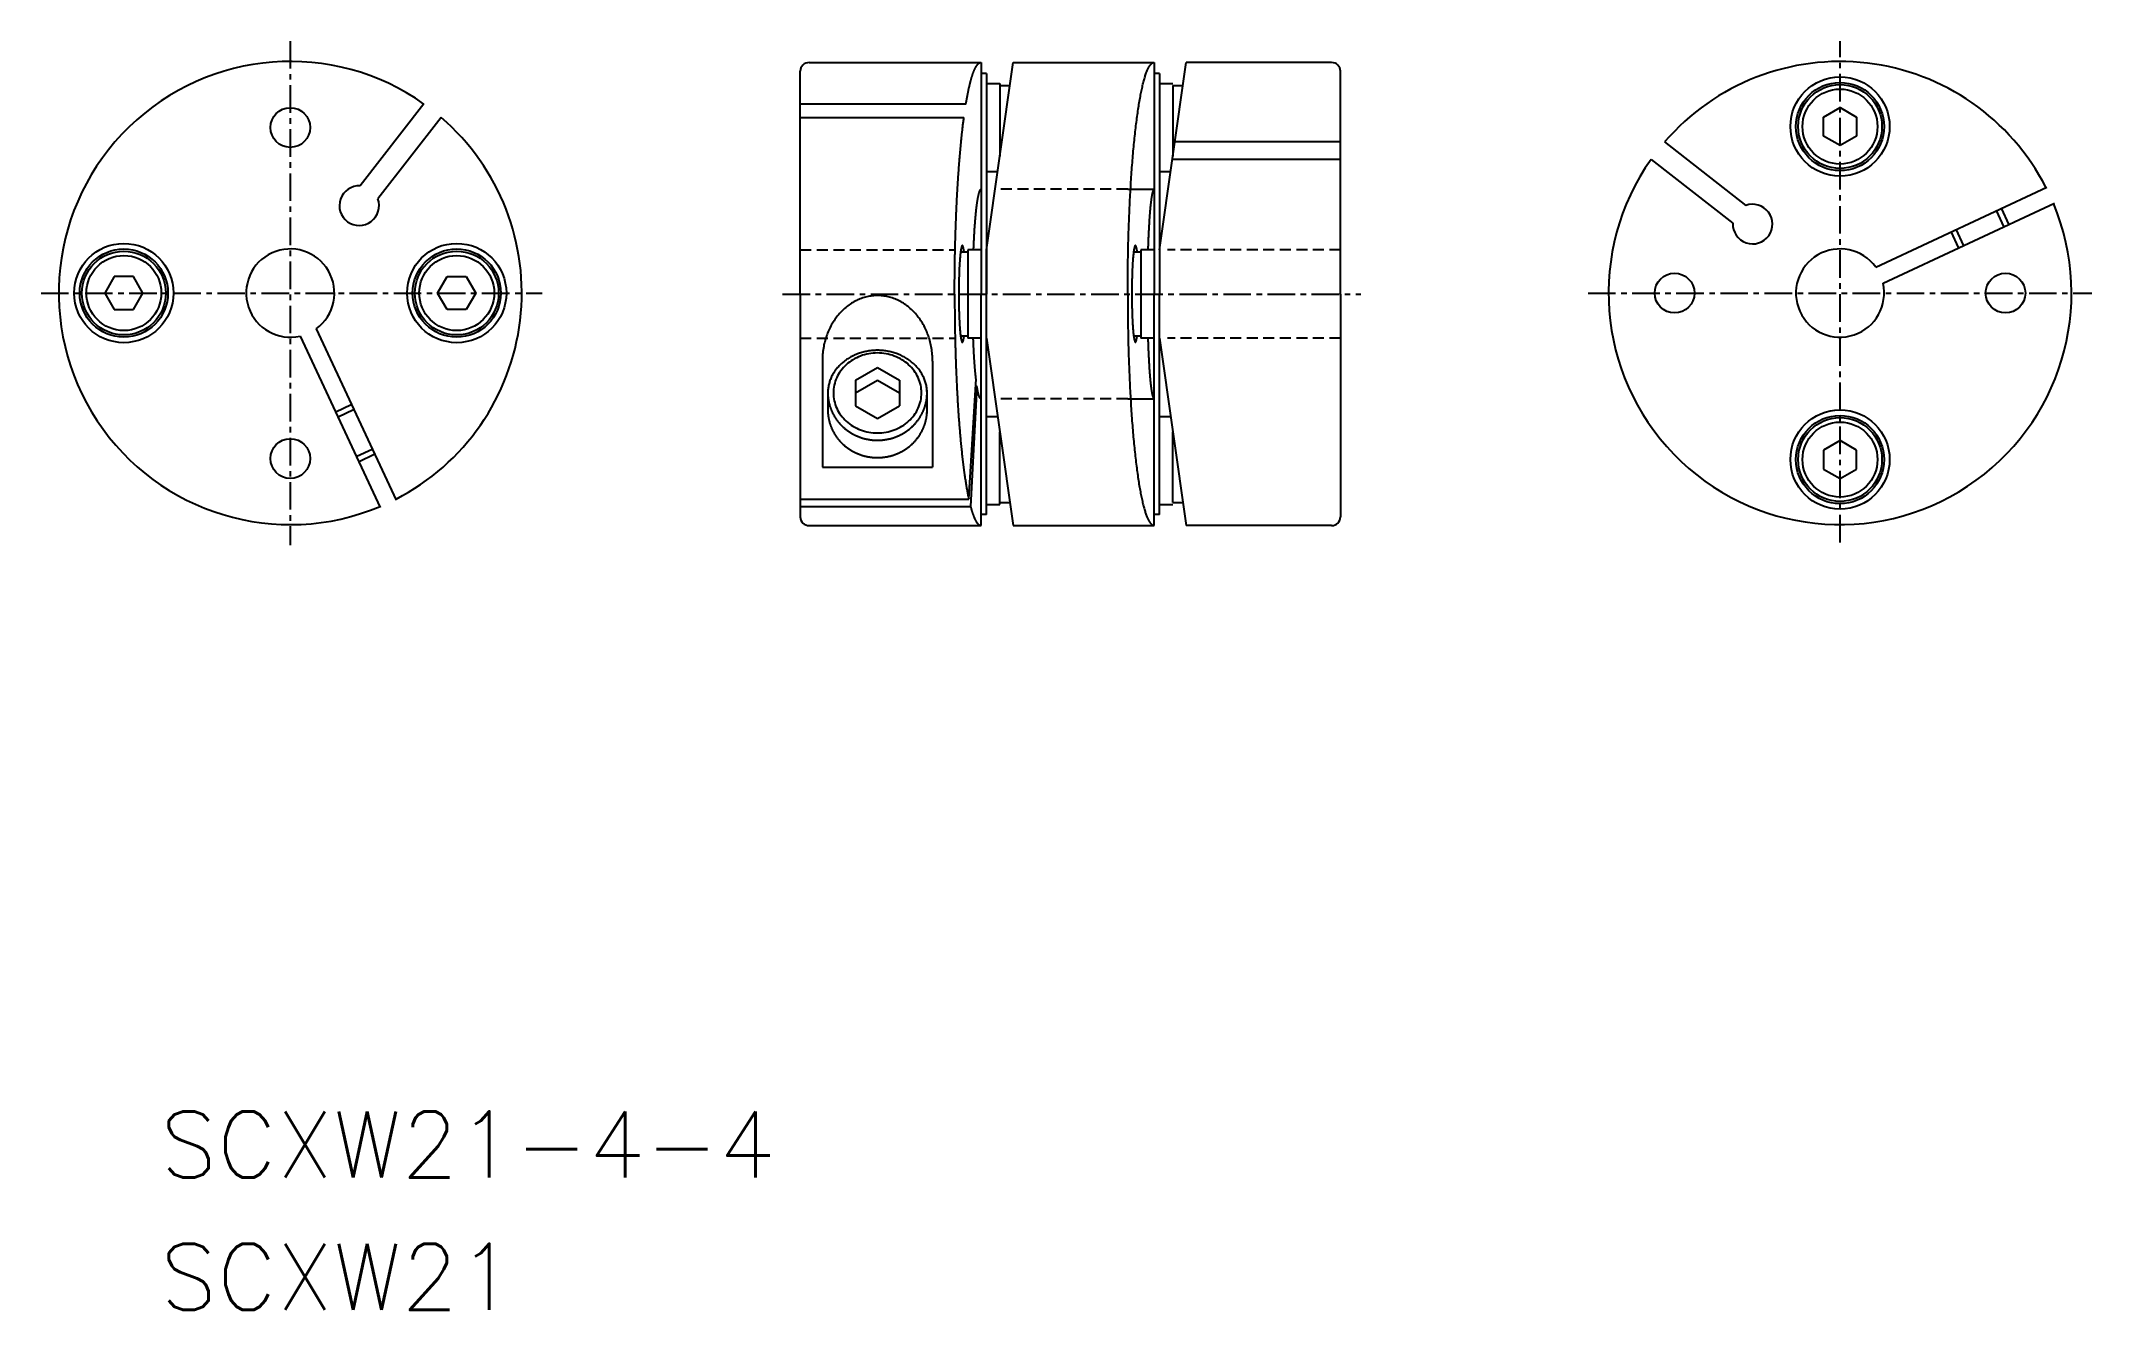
# Model space of a CAD drawing. Extents: x 47.2 to 140.3, y 55.8 to 113.3.
import ezdxf

# ---------------------------------------------------------------- set-up
doc = ezdxf.new("R2010")
doc.units = 0
doc.linetypes.add('CENTER', pattern=[2, 1.25, -0.25, 0.25, -0.25])
doc.linetypes.add('DASHED', pattern=[0.75, 0.5, -0.25])
doc.layers.get('0').update_dxf_attribs({"linetype": 'CONTINUOUS'})
doc.layers.add('CENTER', color=1, linetype='CENTER')
doc.styles.add('MISUMI', font='txt.shx')

msp = doc.modelspace()

# ---------------------------------------------------------------- texts
at = {"color": 7, "linetype": 'CONTINUOUS', "style": 'MISUMI'}
for s, p in [('SCXW21-4-4', (52.648, 61.8)), ('SCXW21', (52.648, 55.8))]:
    msp.add_text(s, height=3, dxfattribs=at).set_placement(p)

# ---------------------------------------------------------------- linework, layer by layer
at = {"color": 7, "linetype": 'CONTINUOUS'}
for p, q in [((81.673, 101.868), (81.673, 111.968)), ((82.073, 112.368), (89.873, 112.368)), ((89.873, 112.368), (89.873, 101.868)), ((90.123, 111.868), (89.873, 111.868)), ((90.123, 103.868), (91.323, 112.368)), ((90.123, 111.868), (90.123, 101.868)), ((91.323, 112.368), (97.723, 112.368)), ((96.969, 112.368), (97.723, 112.368)), ((97.723, 112.368), (97.723, 101.868)), ((97.973, 111.868), (97.723, 111.868)), ((97.973, 103.868), (99.173, 112.368)), ((97.973, 111.868), (97.973, 101.868)), ((105.773, 112.368), (99.173, 112.368)), ((106.173, 101.868), (106.173, 111.968)), ((90.123, 111.418), (90.723, 111.418)), ((90.723, 111.418), (90.723, 108.118)), ((90.723, 111.318), (90.723, 108.118)), ((90.723, 111.318), (91.175, 111.318)), ((97.973, 111.418), (98.573, 111.418)), ((98.573, 111.318), (98.573, 108.118)), ((98.573, 111.318), (99.025, 111.318)), ((64.602, 110.486), (61.704, 106.776)), ((65.39, 109.87), (62.513, 106.187)), ((81.673, 110.486), (89.187, 110.486)), ((81.673, 109.87), (89.096, 109.87)), ((128.085, 109.896), (128.835, 110.329)), ((128.085, 109.03), (128.085, 109.896)), ((128.835, 110.329), (129.585, 109.896)), ((129.585, 109.896), (129.585, 109.03)), ((128.835, 108.597), (128.085, 109.03)), ((129.585, 109.03), (128.835, 108.597)), ((106.173, 107.976), (98.553, 107.976)), ((106.173, 108.764), (98.664, 108.764)), ((120.263, 107.976), (123.972, 105.078)), ((120.878, 108.764), (124.561, 105.887)), ((90.123, 107.418), (90.624, 107.418)), ((97.973, 107.418), (98.474, 107.418)), ((96.523, 106.618), (97.723, 106.618)), ((130.454, 103.088), (138.22, 106.71)), ((130.785, 102.36), (138.559, 105.985)), ((136.16, 105.725), (136.481, 105.037)), ((134.215, 103.981), (133.895, 104.669)), ((89.273, 103.768), (88.941, 103.768)), ((89.273, 103.868), (89.273, 99.868)), ((89.873, 103.868), (89.273, 103.868)), ((89.273, 103.768), (89.273, 99.968)), ((90.123, 99.868), (90.123, 103.868)), ((97.123, 103.768), (96.791, 103.768)), ((97.123, 103.868), (97.123, 99.868)), ((97.723, 103.868), (97.123, 103.868)), ((97.123, 103.768), (97.123, 99.968)), ((50.556, 102.663), (50.123, 101.913)), ((51.422, 102.663), (50.556, 102.663)), ((51.855, 101.913), (51.422, 102.663)), ((65.223, 101.913), (65.656, 102.663)), ((65.656, 102.663), (66.522, 102.663)), ((66.522, 102.663), (66.955, 101.913)), ((50.123, 101.913), (50.556, 101.163)), ((51.422, 101.163), (51.855, 101.913)), ((65.656, 101.163), (65.223, 101.913)), ((66.955, 101.913), (66.522, 101.163)), ((81.673, 101.868), (81.673, 91.768)), ((89.873, 91.368), (89.873, 101.868)), ((90.123, 91.868), (90.123, 101.868)), ((97.723, 91.368), (97.723, 101.868)), ((97.973, 91.868), (97.973, 101.868)), ((106.173, 101.868), (106.173, 91.768)), ((50.556, 101.163), (51.422, 101.163)), ((66.522, 101.163), (65.656, 101.163)), ((58.986, 99.964), (62.611, 92.19)), ((59.714, 100.295), (63.336, 92.528)), ((88.943, 99.968), (89.273, 99.968)), ((89.873, 99.868), (89.273, 99.868)), ((90.123, 99.868), (91.323, 91.368)), ((96.793, 99.968), (97.123, 99.968)), ((97.723, 99.868), (97.123, 99.868)), ((97.973, 99.868), (99.173, 91.368)), ((82.673, 98.831), (82.673, 94.016)), ((87.673, 98.831), (87.673, 94.016)), ((84.173, 97.961), (85.173, 98.538)), ((84.173, 97.384), (85.173, 97.961)), ((84.173, 97.961), (84.173, 96.806)), ((85.173, 98.538), (86.173, 97.961)), ((85.173, 97.961), (86.173, 97.384)), ((86.173, 97.961), (86.173, 96.806)), ((89.315, 92.573), (89.644, 98.02)), ((60.607, 96.533), (61.295, 96.854)), ((82.928, 97.515), (82.928, 96.452)), ((84.173, 96.806), (85.173, 96.229)), ((85.173, 96.229), (86.173, 96.806)), ((87.418, 97.515), (87.418, 96.452)), ((89.688, 97.682), (89.396, 92.235)), ((89.873, 91.368), (89.873, 97.118)), ((96.523, 97.118), (97.723, 97.118)), ((90.123, 96.318), (90.624, 96.318)), ((97.973, 96.318), (98.474, 96.318)), ((90.723, 92.318), (90.723, 95.618)), ((90.723, 92.418), (90.723, 95.618)), ((98.573, 92.418), (98.573, 95.618)), ((128.835, 95.229), (128.085, 94.796)), ((129.585, 94.796), (128.835, 95.229)), ((62.351, 94.588), (61.663, 94.267)), ((82.673, 94.016), (87.673, 94.016)), ((128.085, 94.796), (128.085, 93.93)), ((129.585, 93.93), (129.585, 94.796)), ((128.085, 93.93), (128.835, 93.497)), ((128.835, 93.497), (129.585, 93.93)), ((81.673, 92.573), (89.315, 92.573)), ((81.673, 92.235), (89.396, 92.235)), ((90.123, 92.318), (90.723, 92.318)), ((90.723, 92.418), (91.175, 92.418)), ((97.973, 92.318), (98.573, 92.318)), ((98.573, 92.418), (99.025, 92.418)), ((82.073, 91.368), (89.873, 91.368)), ((90.123, 91.868), (89.873, 91.868)), ((91.323, 91.368), (97.723, 91.368)), ((97.973, 91.868), (97.723, 91.868)), ((105.773, 91.368), (99.173, 91.368))]:
    msp.add_line(p, q, dxfattribs=at)
at = {"color": 3, "linetype": 'DASHED'}
for p, q in [((96.523, 106.618), (90.511, 106.618)), ((81.673, 103.868), (88.673, 103.868)), ((106.173, 103.868), (98.326, 103.868)), ((81.673, 99.868), (88.673, 99.868)), ((106.173, 99.868), (98.326, 99.868)), ((96.523, 97.118), (90.511, 97.118))]:
    msp.add_line(p, q, dxfattribs=at)
at = {"color": 3, "linetype": 'CONTINUOUS'}
for p, q in [((135.934, 105.62), (136.255, 104.932)), ((134.442, 104.086), (134.121, 104.774)), ((60.712, 96.306), (61.4, 96.627)), ((62.246, 94.814), (61.558, 94.494))]:
    msp.add_line(p, q, dxfattribs=at)
at = {"color": 7, "linetype": 'CONTINUOUS'}
for points in [[(89.187, 110.486, 0), (89.192, 110.514, 0), (89.197, 110.543, 0), (89.202, 110.571, 0), (89.206, 110.599, 0), (89.211, 110.627, 0), (89.216, 110.655, 0), (89.221, 110.682, 0), (89.226, 110.709, 0), (89.23, 110.736, 0), (89.235, 110.763, 0), (89.24, 110.79, 0), (89.245, 110.816, 0), (89.25, 110.843, 0), (89.255, 110.869, 0), (89.26, 110.894, 0), (89.265, 110.92, 0), (89.27, 110.945, 0), (89.275, 110.971, 0), (89.28, 110.996, 0), (89.285, 111.02, 0), (89.29, 111.045, 0), (89.295, 111.069, 0), (89.3, 111.093, 0), (89.305, 111.117, 0), (89.31, 111.141, 0), (89.315, 111.165, 0), (89.32, 111.188, 0), (89.325, 111.211, 0), (89.33, 111.234, 0), (89.335, 111.256, 0), (89.341, 111.279, 0), (89.346, 111.301, 0), (89.351, 111.323, 0), (89.356, 111.345, 0), (89.361, 111.366, 0), (89.367, 111.388, 0), (89.372, 111.409, 0), (89.377, 111.43, 0), (89.382, 111.451, 0), (89.388, 111.471, 0), (89.393, 111.491, 0), (89.398, 111.511, 0), (89.403, 111.531, 0), (89.409, 111.551, 0), (89.414, 111.57, 0), (89.419, 111.589, 0), (89.425, 111.608, 0), (89.43, 111.627, 0), (89.435, 111.645, 0), (89.441, 111.663, 0), (89.446, 111.681, 0), (89.451, 111.699, 0), (89.457, 111.717, 0), (89.462, 111.734, 0), (89.468, 111.751, 0), (89.473, 111.768, 0), (89.478, 111.785, 0), (89.484, 111.801, 0), (89.489, 111.817, 0), (89.495, 111.833, 0), (89.5, 111.849, 0), (89.506, 111.865, 0), (89.511, 111.88, 0), (89.517, 111.895, 0), (89.522, 111.91, 0), (89.528, 111.924, 0), (89.533, 111.939, 0), (89.539, 111.953, 0), (89.544, 111.967, 0), (89.55, 111.98, 0), (89.555, 111.994, 0), (89.561, 112.007, 0), (89.567, 112.02, 0), (89.572, 112.033, 0), (89.578, 112.045, 0), (89.583, 112.058, 0), (89.589, 112.07, 0), (89.594, 112.081, 0), (89.6, 112.093, 0), (89.606, 112.104, 0), (89.611, 112.115, 0), (89.617, 112.126, 0), (89.623, 112.137, 0), (89.628, 112.147, 0), (89.634, 112.157, 0), (89.639, 112.167, 0), (89.645, 112.177, 0), (89.651, 112.186, 0), (89.656, 112.196, 0), (89.662, 112.205, 0), (89.668, 112.213, 0), (89.673, 112.222, 0), (89.679, 112.23, 0), (89.685, 112.238, 0), (89.69, 112.246, 0), (89.696, 112.253, 0), (89.702, 112.261, 0), (89.707, 112.268, 0), (89.713, 112.275, 0), (89.719, 112.281, 0), (89.725, 112.288, 0), (89.73, 112.294, 0), (89.736, 112.3, 0), (89.742, 112.305, 0), (89.747, 112.311, 0), (89.753, 112.316, 0), (89.759, 112.321, 0), (89.765, 112.325, 0), (89.77, 112.33, 0), (89.776, 112.334, 0), (89.782, 112.338, 0), (89.787, 112.341, 0), (89.793, 112.345, 0), (89.799, 112.348, 0), (89.805, 112.351, 0), (89.811, 112.354, 0), (89.816, 112.356, 0), (89.822, 112.359, 0), (89.828, 112.361, 0), (89.833, 112.362, 0), (89.839, 112.364, 0), (89.845, 112.365, 0), (89.851, 112.366, 0), (89.856, 112.367, 0), (89.862, 112.368, 0), (89.868, 112.368, 0), (89.874, 112.368, 0), (89.879, 112.368, 0)], [(96.523, 101.868, 0), (96.523, 101.997, 0), (96.523, 102.127, 0), (96.524, 102.256, 0), (96.524, 102.385, 0), (96.525, 102.514, 0), (96.526, 102.643, 0), (96.527, 102.772, 0), (96.529, 102.901, 0), (96.53, 103.029, 0), (96.532, 103.158, 0), (96.534, 103.286, 0), (96.536, 103.414, 0), (96.538, 103.542, 0), (96.541, 103.669, 0), (96.543, 103.797, 0), (96.546, 103.924, 0), (96.549, 104.05, 0), (96.552, 104.177, 0), (96.556, 104.302, 0), (96.559, 104.428, 0), (96.563, 104.553, 0), (96.567, 104.678, 0), (96.571, 104.802, 0), (96.575, 104.926, 0), (96.579, 105.05, 0), (96.584, 105.173, 0), (96.589, 105.295, 0), (96.594, 105.417, 0), (96.599, 105.539, 0), (96.604, 105.66, 0), (96.609, 105.78, 0), (96.615, 105.9, 0), (96.621, 106.019, 0), (96.627, 106.137, 0), (96.633, 106.255, 0), (96.639, 106.372, 0), (96.645, 106.488, 0), (96.652, 106.604, 0), (96.659, 106.719, 0), (96.666, 106.834, 0), (96.673, 106.947, 0), (96.68, 107.06, 0), (96.687, 107.172, 0), (96.695, 107.283, 0), (96.703, 107.393, 0), (96.71, 107.503, 0), (96.718, 107.612, 0), (96.727, 107.719, 0), (96.735, 107.826, 0), (96.743, 107.932, 0), (96.752, 108.037, 0), (96.761, 108.142, 0), (96.77, 108.245, 0), (96.779, 108.347, 0), (96.788, 108.448, 0), (96.797, 108.549, 0), (96.807, 108.648, 0), (96.816, 108.746, 0), (96.826, 108.843, 0), (96.836, 108.939, 0), (96.846, 109.034, 0), (96.856, 109.128, 0), (96.866, 109.221, 0), (96.877, 109.313, 0), (96.887, 109.404, 0), (96.898, 109.493, 0), (96.909, 109.581, 0), (96.92, 109.668, 0), (96.931, 109.754, 0), (96.942, 109.839, 0), (96.953, 109.923, 0), (96.965, 110.005, 0), (96.976, 110.086, 0), (96.988, 110.166, 0), (96.999, 110.245, 0), (97.011, 110.322, 0), (97.023, 110.398, 0), (97.035, 110.473, 0), (97.047, 110.546, 0), (97.06, 110.618, 0), (97.072, 110.689, 0), (97.085, 110.759, 0), (97.097, 110.827, 0), (97.11, 110.894, 0), (97.122, 110.959, 0), (97.135, 111.023, 0), (97.148, 111.086, 0), (97.161, 111.147, 0), (97.174, 111.207, 0), (97.188, 111.265, 0), (97.201, 111.322, 0), (97.214, 111.378, 0), (97.228, 111.432, 0), (97.241, 111.484, 0), (97.255, 111.535, 0), (97.268, 111.585, 0), (97.282, 111.633, 0), (97.296, 111.68, 0), (97.31, 111.726, 0), (97.323, 111.769, 0), (97.337, 111.812, 0), (97.351, 111.852, 0), (97.365, 111.892, 0), (97.38, 111.929, 0), (97.394, 111.966, 0), (97.408, 112, 0), (97.422, 112.033, 0), (97.437, 112.065, 0), (97.451, 112.095, 0), (97.466, 112.124, 0), (97.48, 112.151, 0), (97.494, 112.176, 0), (97.509, 112.2, 0), (97.523, 112.222, 0), (97.538, 112.243, 0), (97.553, 112.262, 0), (97.567, 112.28, 0), (97.582, 112.295, 0), (97.597, 112.31, 0), (97.611, 112.323, 0), (97.626, 112.334, 0), (97.641, 112.344, 0), (97.656, 112.352, 0), (97.67, 112.358, 0), (97.685, 112.363, 0), (97.7, 112.366, 0), (97.715, 112.368, 0), (97.73, 112.368, 0)], [(88.673, 101.868, 0), (88.673, 101.939, 0), (88.673, 102.01, 0), (88.673, 102.081, 0), (88.673, 102.152, 0), (88.674, 102.223, 0), (88.674, 102.295, 0), (88.674, 102.366, 0), (88.675, 102.437, 0), (88.675, 102.507, 0), (88.676, 102.578, 0), (88.676, 102.649, 0), (88.677, 102.72, 0), (88.678, 102.791, 0), (88.678, 102.862, 0), (88.679, 102.933, 0), (88.68, 103.003, 0), (88.681, 103.074, 0), (88.682, 103.144, 0), (88.683, 103.215, 0), (88.684, 103.285, 0), (88.685, 103.356, 0), (88.686, 103.426, 0), (88.687, 103.496, 0), (88.689, 103.567, 0), (88.69, 103.637, 0), (88.692, 103.707, 0), (88.693, 103.777, 0), (88.694, 103.847, 0), (88.696, 103.916, 0), (88.698, 103.986, 0), (88.699, 104.056, 0), (88.701, 104.125, 0), (88.703, 104.194, 0), (88.705, 104.264, 0), (88.706, 104.333, 0), (88.708, 104.402, 0), (88.71, 104.471, 0), (88.712, 104.54, 0), (88.715, 104.608, 0), (88.717, 104.677, 0), (88.719, 104.745, 0), (88.721, 104.814, 0), (88.723, 104.882, 0), (88.726, 104.95, 0), (88.728, 105.018, 0), (88.731, 105.085, 0), (88.733, 105.153, 0), (88.736, 105.22, 0), (88.738, 105.288, 0), (88.741, 105.355, 0), (88.744, 105.422, 0), (88.746, 105.489, 0), (88.749, 105.555, 0), (88.752, 105.622, 0), (88.755, 105.688, 0), (88.758, 105.754, 0), (88.761, 105.82, 0), (88.764, 105.886, 0), (88.767, 105.951, 0), (88.771, 106.017, 0), (88.774, 106.082, 0), (88.777, 106.147, 0), (88.78, 106.212, 0), (88.784, 106.276, 0), (88.787, 106.341, 0), (88.791, 106.405, 0), (88.794, 106.469, 0), (88.798, 106.533, 0), (88.802, 106.596, 0), (88.805, 106.66, 0), (88.809, 106.723, 0), (88.813, 106.786, 0), (88.817, 106.848, 0), (88.82, 106.911, 0), (88.824, 106.973, 0), (88.828, 107.035, 0), (88.832, 107.097, 0), (88.836, 107.158, 0), (88.841, 107.22, 0), (88.845, 107.281, 0), (88.849, 107.342, 0), (88.853, 107.402, 0), (88.857, 107.462, 0), (88.862, 107.522, 0), (88.866, 107.582, 0), (88.871, 107.642, 0), (88.875, 107.701, 0), (88.88, 107.76, 0), (88.884, 107.819, 0), (88.889, 107.877, 0), (88.894, 107.935, 0), (88.898, 107.993, 0), (88.903, 108.051, 0), (88.908, 108.108, 0), (88.913, 108.165, 0), (88.918, 108.222, 0), (88.922, 108.278, 0), (88.927, 108.334, 0), (88.933, 108.39, 0), (88.938, 108.446, 0), (88.943, 108.501, 0), (88.948, 108.556, 0), (88.953, 108.611, 0), (88.958, 108.665, 0), (88.963, 108.719, 0), (88.969, 108.773, 0), (88.974, 108.826, 0), (88.98, 108.879, 0), (88.985, 108.932, 0), (88.99, 108.984, 0), (88.996, 109.036, 0), (89.002, 109.088, 0), (89.007, 109.14, 0), (89.013, 109.191, 0), (89.019, 109.242, 0), (89.024, 109.292, 0), (89.03, 109.342, 0), (89.036, 109.392, 0), (89.042, 109.441, 0), (89.048, 109.49, 0), (89.053, 109.539, 0), (89.059, 109.587, 0), (89.065, 109.635, 0), (89.072, 109.683, 0), (89.078, 109.73, 0), (89.084, 109.777, 0), (89.09, 109.824, 0), (89.096, 109.87, 0)], [(89.873, 106.618, 0), (89.869, 106.618, 0), (89.866, 106.617, 0), (89.862, 106.616, 0), (89.859, 106.615, 0), (89.856, 106.613, 0), (89.852, 106.611, 0), (89.849, 106.609, 0), (89.845, 106.606, 0), (89.842, 106.603, 0), (89.838, 106.599, 0), (89.835, 106.596, 0), (89.831, 106.591, 0), (89.828, 106.587, 0), (89.824, 106.582, 0), (89.821, 106.576, 0), (89.818, 106.57, 0), (89.814, 106.564, 0), (89.811, 106.558, 0), (89.807, 106.551, 0), (89.804, 106.543, 0), (89.8, 106.536, 0), (89.797, 106.528, 0), (89.794, 106.519, 0), (89.79, 106.511, 0), (89.787, 106.502, 0), (89.784, 106.492, 0), (89.78, 106.482, 0), (89.777, 106.472, 0), (89.773, 106.462, 0), (89.77, 106.451, 0), (89.767, 106.439, 0), (89.763, 106.428, 0), (89.76, 106.416, 0), (89.757, 106.403, 0), (89.753, 106.391, 0), (89.75, 106.378, 0), (89.747, 106.364, 0), (89.743, 106.35, 0), (89.74, 106.336, 0), (89.737, 106.322, 0), (89.734, 106.307, 0), (89.731, 106.292, 0), (89.727, 106.276, 0), (89.724, 106.26, 0), (89.721, 106.244, 0), (89.718, 106.228, 0), (89.715, 106.211, 0), (89.711, 106.193, 0), (89.708, 106.176, 0), (89.705, 106.158, 0), (89.702, 106.14, 0), (89.699, 106.121, 0), (89.696, 106.102, 0), (89.693, 106.083, 0), (89.689, 106.063, 0), (89.686, 106.043, 0), (89.683, 106.023, 0), (89.68, 106.002, 0), (89.677, 105.981, 0), (89.674, 105.96, 0), (89.671, 105.939, 0), (89.668, 105.917, 0), (89.665, 105.895, 0), (89.662, 105.872, 0), (89.66, 105.849, 0), (89.657, 105.826, 0), (89.654, 105.803, 0), (89.651, 105.779, 0), (89.648, 105.755, 0), (89.645, 105.73, 0), (89.642, 105.706, 0), (89.64, 105.681, 0), (89.637, 105.655, 0), (89.634, 105.63, 0), (89.631, 105.604, 0), (89.629, 105.578, 0), (89.626, 105.551, 0), (89.623, 105.524, 0), (89.621, 105.497, 0), (89.618, 105.47, 0), (89.615, 105.442, 0), (89.613, 105.414, 0), (89.61, 105.386, 0), (89.608, 105.358, 0), (89.605, 105.329, 0), (89.603, 105.3, 0), (89.6, 105.271, 0), (89.598, 105.241, 0), (89.595, 105.211, 0), (89.593, 105.181, 0), (89.59, 105.151, 0), (89.588, 105.12, 0), (89.585, 105.089, 0), (89.583, 105.058, 0), (89.581, 105.027, 0), (89.579, 104.995, 0), (89.576, 104.964, 0), (89.574, 104.931, 0), (89.572, 104.899, 0), (89.57, 104.867, 0), (89.567, 104.834, 0), (89.565, 104.801, 0), (89.563, 104.767, 0), (89.561, 104.734, 0), (89.559, 104.7, 0), (89.557, 104.666, 0), (89.555, 104.632, 0), (89.553, 104.598, 0), (89.551, 104.563, 0), (89.549, 104.528, 0), (89.547, 104.493, 0), (89.545, 104.458, 0), (89.543, 104.422, 0), (89.541, 104.387, 0), (89.54, 104.351, 0), (89.538, 104.315, 0), (89.536, 104.279, 0), (89.534, 104.242, 0), (89.532, 104.206, 0), (89.531, 104.169, 0), (89.529, 104.132, 0), (89.528, 104.095, 0), (89.526, 104.057, 0), (89.524, 104.02, 0), (89.523, 103.982, 0), (89.521, 103.944, 0), (89.52, 103.906, 0), (89.518, 103.868, 0)], [(97.723, 106.618, 0), (97.72, 106.618, 0), (97.717, 106.617, 0), (97.715, 106.616, 0), (97.712, 106.615, 0), (97.709, 106.613, 0), (97.706, 106.611, 0), (97.704, 106.609, 0), (97.701, 106.606, 0), (97.698, 106.603, 0), (97.695, 106.599, 0), (97.692, 106.596, 0), (97.69, 106.591, 0), (97.687, 106.587, 0), (97.684, 106.582, 0), (97.681, 106.576, 0), (97.679, 106.57, 0), (97.676, 106.564, 0), (97.673, 106.558, 0), (97.671, 106.551, 0), (97.668, 106.543, 0), (97.665, 106.536, 0), (97.662, 106.528, 0), (97.66, 106.519, 0), (97.657, 106.511, 0), (97.654, 106.502, 0), (97.651, 106.492, 0), (97.649, 106.482, 0), (97.646, 106.472, 0), (97.643, 106.462, 0), (97.641, 106.451, 0), (97.638, 106.439, 0), (97.635, 106.428, 0), (97.633, 106.416, 0), (97.63, 106.403, 0), (97.627, 106.391, 0), (97.625, 106.378, 0), (97.622, 106.364, 0), (97.62, 106.35, 0), (97.617, 106.336, 0), (97.614, 106.322, 0), (97.612, 106.307, 0), (97.609, 106.292, 0), (97.606, 106.276, 0), (97.604, 106.26, 0), (97.601, 106.244, 0), (97.599, 106.228, 0), (97.596, 106.211, 0), (97.594, 106.193, 0), (97.591, 106.176, 0), (97.589, 106.158, 0), (97.586, 106.14, 0), (97.584, 106.121, 0), (97.581, 106.102, 0), (97.579, 106.083, 0), (97.576, 106.063, 0), (97.574, 106.043, 0), (97.572, 106.023, 0), (97.569, 106.002, 0), (97.567, 105.981, 0), (97.564, 105.96, 0), (97.562, 105.939, 0), (97.559, 105.917, 0), (97.557, 105.895, 0), (97.555, 105.872, 0), (97.552, 105.849, 0), (97.55, 105.826, 0), (97.548, 105.803, 0), (97.546, 105.779, 0), (97.543, 105.755, 0), (97.541, 105.73, 0), (97.539, 105.706, 0), (97.537, 105.681, 0), (97.534, 105.655, 0), (97.532, 105.63, 0), (97.53, 105.604, 0), (97.528, 105.578, 0), (97.526, 105.551, 0), (97.523, 105.524, 0), (97.521, 105.497, 0), (97.519, 105.47, 0), (97.517, 105.442, 0), (97.515, 105.414, 0), (97.513, 105.386, 0), (97.511, 105.358, 0), (97.509, 105.329, 0), (97.507, 105.3, 0), (97.505, 105.271, 0), (97.503, 105.241, 0), (97.501, 105.211, 0), (97.499, 105.181, 0), (97.497, 105.151, 0), (97.495, 105.12, 0), (97.493, 105.089, 0), (97.491, 105.058, 0), (97.49, 105.027, 0), (97.488, 104.995, 0), (97.486, 104.964, 0), (97.484, 104.931, 0), (97.482, 104.899, 0), (97.481, 104.867, 0), (97.479, 104.834, 0), (97.477, 104.801, 0), (97.475, 104.767, 0), (97.474, 104.734, 0), (97.472, 104.7, 0), (97.47, 104.666, 0), (97.469, 104.632, 0), (97.467, 104.598, 0), (97.466, 104.563, 0), (97.464, 104.528, 0), (97.463, 104.493, 0), (97.461, 104.458, 0), (97.459, 104.422, 0), (97.458, 104.387, 0), (97.457, 104.351, 0), (97.455, 104.315, 0), (97.454, 104.279, 0), (97.452, 104.242, 0), (97.451, 104.206, 0), (97.45, 104.169, 0), (97.448, 104.132, 0), (97.447, 104.095, 0), (97.446, 104.057, 0), (97.444, 104.02, 0), (97.443, 103.982, 0), (97.442, 103.944, 0), (97.441, 103.906, 0), (97.439, 103.868, 0)], [(89.106, 103.768, 0), (89.101, 103.804, 0), (89.096, 103.837, 0), (89.092, 103.868, 0), (89.087, 103.898, 0), (89.082, 103.925, 0), (89.077, 103.95, 0), (89.072, 103.972, 0), (89.067, 103.993, 0), (89.061, 104.011, 0), (89.056, 104.026, 0), (89.051, 104.04, 0), (89.046, 104.051, 0), (89.041, 104.06, 0), (89.035, 104.067, 0), (89.03, 104.071, 0), (89.025, 104.072, 0), (89.019, 104.072, 0), (89.014, 104.069, 0), (89.009, 104.064, 0), (89.004, 104.056, 0), (88.998, 104.046, 0), (88.993, 104.034, 0), (88.988, 104.019, 0), (88.983, 104.002, 0), (88.978, 103.983, 0), (88.972, 103.962, 0), (88.967, 103.938, 0), (88.963, 103.912, 0), (88.958, 103.884, 0), (88.953, 103.854, 0), (88.948, 103.822, 0), (88.943, 103.787, 0), (88.939, 103.751, 0), (88.934, 103.712, 0), (88.93, 103.672, 0), (88.926, 103.629, 0), (88.921, 103.585, 0), (88.917, 103.539, 0), (88.913, 103.491, 0), (88.909, 103.441, 0), (88.906, 103.39, 0), (88.902, 103.337, 0), (88.899, 103.283, 0), (88.895, 103.227, 0), (88.892, 103.169, 0), (88.889, 103.11, 0), (88.886, 103.05, 0), (88.883, 102.989, 0), (88.881, 102.926, 0), (88.878, 102.862, 0), (88.876, 102.797, 0), (88.874, 102.732, 0), (88.872, 102.665, 0), (88.87, 102.597, 0), (88.868, 102.529, 0), (88.867, 102.46, 0), (88.866, 102.39, 0), (88.864, 102.32, 0), (88.864, 102.249, 0), (88.863, 102.178, 0), (88.862, 102.107, 0), (88.862, 102.035, 0), (88.861, 101.963, 0), (88.861, 101.891, 0), (88.861, 101.819, 0), (88.861, 101.748, 0), (88.862, 101.676, 0), (88.862, 101.604, 0), (88.863, 101.533, 0), (88.864, 101.462, 0), (88.865, 101.392, 0), (88.866, 101.322, 0), (88.868, 101.252, 0), (88.869, 101.184, 0), (88.871, 101.116, 0), (88.873, 101.049, 0), (88.875, 100.983, 0), (88.877, 100.917, 0), (88.88, 100.853, 0), (88.882, 100.79, 0), (88.885, 100.728, 0), (88.888, 100.667, 0), (88.891, 100.608, 0), (88.894, 100.55, 0), (88.897, 100.493, 0), (88.901, 100.438, 0), (88.904, 100.384, 0), (88.908, 100.332, 0), (88.912, 100.282, 0), (88.916, 100.233, 0), (88.92, 100.186, 0), (88.924, 100.141, 0), (88.928, 100.098, 0), (88.932, 100.057, 0), (88.937, 100.018, 0), (88.941, 99.98, 0), (88.946, 99.945, 0), (88.951, 99.912, 0), (88.956, 99.88, 0), (88.96, 99.851, 0), (88.965, 99.825, 0), (88.97, 99.8, 0), (88.975, 99.778, 0), (88.98, 99.757, 0), (88.986, 99.74, 0), (88.991, 99.724, 0), (88.996, 99.711, 0), (89.001, 99.7, 0), (89.007, 99.691, 0), (89.012, 99.685, 0), (89.017, 99.681, 0), (89.022, 99.679, 0), (89.028, 99.68, 0), (89.033, 99.683, 0), (89.038, 99.689, 0), (89.044, 99.697, 0), (89.049, 99.707, 0), (89.054, 99.719, 0), (89.059, 99.734, 0), (89.064, 99.751, 0), (89.07, 99.771, 0), (89.075, 99.792, 0), (89.08, 99.816, 0), (89.085, 99.842, 0), (89.09, 99.871, 0), (89.094, 99.901, 0), (89.099, 99.933, 0), (89.104, 99.968, 0)], [(96.956, 103.768, 0), (96.951, 103.804, 0), (96.946, 103.837, 0), (96.942, 103.868, 0), (96.937, 103.898, 0), (96.932, 103.925, 0), (96.927, 103.95, 0), (96.922, 103.972, 0), (96.917, 103.993, 0), (96.912, 104.011, 0), (96.906, 104.026, 0), (96.901, 104.04, 0), (96.896, 104.051, 0), (96.891, 104.06, 0), (96.885, 104.067, 0), (96.88, 104.071, 0), (96.875, 104.072, 0), (96.869, 104.072, 0), (96.864, 104.069, 0), (96.859, 104.064, 0), (96.853, 104.056, 0), (96.848, 104.046, 0), (96.843, 104.034, 0), (96.838, 104.019, 0), (96.833, 104.002, 0), (96.828, 103.983, 0), (96.822, 103.962, 0), (96.817, 103.938, 0), (96.812, 103.912, 0), (96.808, 103.884, 0), (96.803, 103.854, 0), (96.798, 103.822, 0), (96.793, 103.787, 0), (96.789, 103.751, 0), (96.784, 103.712, 0), (96.78, 103.672, 0), (96.776, 103.629, 0), (96.771, 103.585, 0), (96.767, 103.539, 0), (96.763, 103.491, 0), (96.76, 103.441, 0), (96.756, 103.39, 0), (96.752, 103.337, 0), (96.749, 103.283, 0), (96.745, 103.227, 0), (96.742, 103.169, 0), (96.739, 103.11, 0), (96.736, 103.05, 0), (96.733, 102.989, 0), (96.731, 102.926, 0), (96.728, 102.862, 0), (96.726, 102.797, 0), (96.724, 102.732, 0), (96.722, 102.665, 0), (96.72, 102.597, 0), (96.718, 102.529, 0), (96.717, 102.46, 0), (96.716, 102.39, 0), (96.714, 102.32, 0), (96.713, 102.249, 0), (96.713, 102.178, 0), (96.712, 102.107, 0), (96.712, 102.035, 0), (96.711, 101.963, 0), (96.711, 101.891, 0), (96.711, 101.819, 0), (96.711, 101.748, 0), (96.712, 101.676, 0), (96.712, 101.604, 0), (96.713, 101.533, 0), (96.714, 101.462, 0), (96.715, 101.392, 0), (96.716, 101.322, 0), (96.718, 101.252, 0), (96.719, 101.184, 0), (96.721, 101.116, 0), (96.723, 101.049, 0), (96.725, 100.983, 0), (96.727, 100.917, 0), (96.73, 100.853, 0), (96.732, 100.79, 0), (96.735, 100.728, 0), (96.738, 100.667, 0), (96.741, 100.608, 0), (96.744, 100.55, 0), (96.747, 100.493, 0), (96.751, 100.438, 0), (96.754, 100.384, 0), (96.758, 100.332, 0), (96.762, 100.282, 0), (96.766, 100.233, 0), (96.77, 100.186, 0), (96.774, 100.141, 0), (96.778, 100.098, 0), (96.782, 100.057, 0), (96.787, 100.018, 0), (96.791, 99.98, 0), (96.796, 99.945, 0), (96.801, 99.912, 0), (96.805, 99.88, 0), (96.81, 99.851, 0), (96.815, 99.825, 0), (96.82, 99.8, 0), (96.825, 99.778, 0), (96.83, 99.757, 0), (96.836, 99.74, 0), (96.841, 99.724, 0), (96.846, 99.711, 0), (96.851, 99.7, 0), (96.856, 99.691, 0), (96.862, 99.685, 0), (96.867, 99.681, 0), (96.872, 99.679, 0), (96.878, 99.68, 0), (96.883, 99.683, 0), (96.888, 99.689, 0), (96.894, 99.697, 0), (96.899, 99.707, 0), (96.904, 99.719, 0), (96.909, 99.734, 0), (96.914, 99.751, 0), (96.92, 99.771, 0), (96.925, 99.792, 0), (96.93, 99.816, 0), (96.935, 99.842, 0), (96.939, 99.871, 0), (96.944, 99.901, 0), (96.949, 99.933, 0), (96.954, 99.968, 0)], [(87.673, 98.831, 0), (87.672, 98.904, 0), (87.67, 98.977, 0), (87.666, 99.05, 0), (87.661, 99.122, 0), (87.654, 99.195, 0), (87.646, 99.267, 0), (87.636, 99.339, 0), (87.625, 99.41, 0), (87.612, 99.482, 0), (87.598, 99.553, 0), (87.582, 99.623, 0), (87.565, 99.693, 0), (87.547, 99.762, 0), (87.527, 99.831, 0), (87.505, 99.9, 0), (87.483, 99.967, 0), (87.458, 100.034, 0), (87.433, 100.1, 0), (87.406, 100.166, 0), (87.378, 100.23, 0), (87.348, 100.294, 0), (87.317, 100.357, 0), (87.285, 100.419, 0), (87.252, 100.48, 0), (87.217, 100.54, 0), (87.181, 100.599, 0), (87.144, 100.657, 0), (87.105, 100.714, 0), (87.066, 100.77, 0), (87.025, 100.824, 0), (86.984, 100.878, 0), (86.941, 100.93, 0), (86.897, 100.981, 0), (86.852, 101.03, 0), (86.806, 101.079, 0), (86.759, 101.125, 0), (86.711, 101.171, 0), (86.662, 101.215, 0), (86.612, 101.258, 0), (86.562, 101.299, 0), (86.51, 101.339, 0), (86.458, 101.377, 0), (86.405, 101.414, 0), (86.351, 101.449, 0), (86.297, 101.482, 0), (86.242, 101.514, 0), (86.186, 101.544, 0), (86.13, 101.573, 0), (86.073, 101.6, 0), (86.015, 101.626, 0), (85.957, 101.649, 0), (85.899, 101.671, 0), (85.84, 101.692, 0), (85.78, 101.71, 0), (85.721, 101.727, 0), (85.661, 101.742, 0), (85.6, 101.755, 0), (85.54, 101.767, 0), (85.479, 101.777, 0), (85.418, 101.785, 0), (85.357, 101.791, 0), (85.296, 101.795, 0), (85.234, 101.798, 0), (85.173, 101.799, 0), (85.112, 101.798, 0), (85.05, 101.795, 0), (84.989, 101.791, 0), (84.928, 101.785, 0), (84.867, 101.777, 0), (84.806, 101.767, 0), (84.746, 101.755, 0), (84.685, 101.742, 0), (84.625, 101.727, 0), (84.566, 101.71, 0), (84.506, 101.692, 0), (84.447, 101.671, 0), (84.389, 101.649, 0), (84.331, 101.626, 0), (84.273, 101.6, 0), (84.216, 101.573, 0), (84.16, 101.544, 0), (84.104, 101.514, 0), (84.049, 101.482, 0), (83.994, 101.449, 0), (83.941, 101.414, 0), (83.888, 101.377, 0), (83.835, 101.339, 0), (83.784, 101.299, 0), (83.733, 101.258, 0), (83.684, 101.215, 0), (83.635, 101.171, 0), (83.587, 101.125, 0), (83.54, 101.079, 0), (83.494, 101.03, 0), (83.449, 100.981, 0), (83.405, 100.93, 0), (83.362, 100.878, 0), (83.32, 100.824, 0), (83.28, 100.77, 0), (83.24, 100.714, 0), (83.202, 100.657, 0), (83.165, 100.599, 0), (83.129, 100.54, 0), (83.094, 100.48, 0), (83.061, 100.419, 0), (83.029, 100.357, 0), (82.998, 100.294, 0), (82.968, 100.23, 0), (82.94, 100.166, 0), (82.913, 100.1, 0), (82.887, 100.034, 0), (82.863, 99.967, 0), (82.84, 99.9, 0), (82.819, 99.831, 0), (82.799, 99.762, 0), (82.781, 99.693, 0), (82.763, 99.623, 0), (82.748, 99.553, 0), (82.734, 99.482, 0), (82.721, 99.41, 0), (82.71, 99.339, 0), (82.7, 99.267, 0), (82.692, 99.195, 0), (82.685, 99.122, 0), (82.68, 99.05, 0), (82.676, 98.977, 0), (82.674, 98.904, 0), (82.673, 98.831, 0)], [(88.673, 101.868, 0), (88.673, 101.779, 0), (88.673, 101.69, 0), (88.673, 101.601, 0), (88.674, 101.512, 0), (88.674, 101.422, 0), (88.674, 101.333, 0), (88.675, 101.244, 0), (88.676, 101.155, 0), (88.676, 101.066, 0), (88.677, 100.977, 0), (88.678, 100.889, 0), (88.679, 100.8, 0), (88.68, 100.711, 0), (88.681, 100.623, 0), (88.683, 100.534, 0), (88.684, 100.446, 0), (88.685, 100.357, 0), (88.687, 100.269, 0), (88.689, 100.181, 0), (88.69, 100.093, 0), (88.692, 100.005, 0), (88.694, 99.918, 0), (88.696, 99.83, 0), (88.698, 99.743, 0), (88.7, 99.656, 0), (88.702, 99.568, 0), (88.704, 99.481, 0), (88.707, 99.395, 0), (88.709, 99.308, 0), (88.712, 99.222, 0), (88.714, 99.136, 0), (88.717, 99.05, 0), (88.72, 98.964, 0), (88.723, 98.878, 0), (88.725, 98.793, 0), (88.729, 98.708, 0), (88.732, 98.623, 0), (88.735, 98.538, 0), (88.738, 98.454, 0), (88.742, 98.369, 0), (88.745, 98.285, 0), (88.748, 98.202, 0), (88.752, 98.118, 0), (88.756, 98.035, 0), (88.76, 97.952, 0), (88.763, 97.87, 0), (88.767, 97.787, 0), (88.771, 97.705, 0), (88.775, 97.624, 0), (88.779, 97.542, 0), (88.784, 97.461, 0), (88.788, 97.38, 0), (88.792, 97.3, 0), (88.797, 97.22, 0), (88.802, 97.14, 0), (88.806, 97.061, 0), (88.811, 96.981, 0), (88.816, 96.903, 0), (88.82, 96.824, 0), (88.825, 96.746, 0), (88.83, 96.669, 0), (88.835, 96.591, 0), (88.841, 96.514, 0), (88.846, 96.438, 0), (88.851, 96.362, 0), (88.856, 96.286, 0), (88.862, 96.211, 0), (88.868, 96.136, 0), (88.873, 96.061, 0), (88.879, 95.987, 0), (88.885, 95.914, 0), (88.89, 95.84, 0), (88.896, 95.768, 0), (88.902, 95.695, 0), (88.908, 95.623, 0), (88.914, 95.552, 0), (88.921, 95.481, 0), (88.927, 95.41, 0), (88.933, 95.34, 0), (88.939, 95.271, 0), (88.946, 95.201, 0), (88.952, 95.133, 0), (88.959, 95.065, 0), (88.966, 94.997, 0), (88.972, 94.93, 0), (88.979, 94.863, 0), (88.986, 94.797, 0), (88.993, 94.731, 0), (89, 94.666, 0), (89.007, 94.602, 0), (89.014, 94.537, 0), (89.021, 94.474, 0), (89.028, 94.411, 0), (89.035, 94.348, 0), (89.043, 94.286, 0), (89.05, 94.225, 0), (89.058, 94.164, 0), (89.065, 94.104, 0), (89.073, 94.044, 0), (89.08, 93.985, 0), (89.088, 93.926, 0), (89.096, 93.868, 0), (89.103, 93.811, 0), (89.111, 93.754, 0), (89.119, 93.698, 0), (89.127, 93.642, 0), (89.135, 93.587, 0), (89.143, 93.532, 0), (89.151, 93.478, 0), (89.16, 93.425, 0), (89.168, 93.372, 0), (89.176, 93.32, 0), (89.184, 93.269, 0), (89.193, 93.218, 0), (89.201, 93.168, 0), (89.21, 93.118, 0), (89.218, 93.069, 0), (89.227, 93.021, 0), (89.235, 92.973, 0), (89.244, 92.926, 0), (89.253, 92.879, 0), (89.261, 92.834, 0), (89.27, 92.788, 0), (89.279, 92.744, 0), (89.288, 92.7, 0), (89.297, 92.657, 0), (89.306, 92.615, 0), (89.315, 92.573, 0)], [(96.523, 101.868, 0), (96.523, 101.739, 0), (96.523, 101.61, 0), (96.524, 101.48, 0), (96.524, 101.351, 0), (96.525, 101.222, 0), (96.526, 101.093, 0), (96.527, 100.964, 0), (96.529, 100.835, 0), (96.53, 100.707, 0), (96.532, 100.578, 0), (96.534, 100.45, 0), (96.536, 100.322, 0), (96.538, 100.194, 0), (96.541, 100.067, 0), (96.543, 99.94, 0), (96.546, 99.813, 0), (96.549, 99.686, 0), (96.552, 99.56, 0), (96.556, 99.434, 0), (96.559, 99.308, 0), (96.563, 99.183, 0), (96.567, 99.058, 0), (96.571, 98.934, 0), (96.575, 98.81, 0), (96.579, 98.686, 0), (96.584, 98.564, 0), (96.589, 98.441, 0), (96.594, 98.319, 0), (96.599, 98.198, 0), (96.604, 98.077, 0), (96.609, 97.957, 0), (96.615, 97.837, 0), (96.621, 97.718, 0), (96.627, 97.599, 0), (96.633, 97.481, 0), (96.639, 97.364, 0), (96.645, 97.248, 0), (96.652, 97.132, 0), (96.659, 97.017, 0), (96.666, 96.903, 0), (96.673, 96.789, 0), (96.68, 96.676, 0), (96.687, 96.564, 0), (96.695, 96.453, 0), (96.703, 96.343, 0), (96.71, 96.233, 0), (96.718, 96.125, 0), (96.727, 96.017, 0), (96.735, 95.91, 0), (96.743, 95.804, 0), (96.752, 95.699, 0), (96.761, 95.595, 0), (96.77, 95.491, 0), (96.779, 95.389, 0), (96.788, 95.288, 0), (96.797, 95.188, 0), (96.807, 95.088, 0), (96.816, 94.99, 0), (96.826, 94.893, 0), (96.836, 94.797, 0), (96.846, 94.702, 0), (96.856, 94.608, 0), (96.866, 94.515, 0), (96.877, 94.423, 0), (96.887, 94.333, 0), (96.898, 94.243, 0), (96.909, 94.155, 0), (96.92, 94.068, 0), (96.931, 93.982, 0), (96.942, 93.897, 0), (96.953, 93.814, 0), (96.965, 93.731, 0), (96.976, 93.65, 0), (96.988, 93.57, 0), (96.999, 93.492, 0), (97.011, 93.414, 0), (97.023, 93.338, 0), (97.035, 93.263, 0), (97.047, 93.19, 0), (97.06, 93.118, 0), (97.072, 93.047, 0), (97.085, 92.978, 0), (97.097, 92.909, 0), (97.11, 92.843, 0), (97.122, 92.777, 0), (97.135, 92.713, 0), (97.148, 92.651, 0), (97.161, 92.59, 0), (97.174, 92.53, 0), (97.188, 92.471, 0), (97.201, 92.414, 0), (97.214, 92.359, 0), (97.228, 92.305, 0), (97.241, 92.252, 0), (97.255, 92.201, 0), (97.268, 92.151, 0), (97.282, 92.103, 0), (97.296, 92.056, 0), (97.31, 92.011, 0), (97.323, 91.967, 0), (97.337, 91.925, 0), (97.351, 91.884, 0), (97.365, 91.845, 0), (97.38, 91.807, 0), (97.394, 91.771, 0), (97.408, 91.736, 0), (97.422, 91.703, 0), (97.437, 91.671, 0), (97.451, 91.641, 0), (97.466, 91.613, 0), (97.48, 91.586, 0), (97.494, 91.56, 0), (97.509, 91.536, 0), (97.523, 91.514, 0), (97.538, 91.493, 0), (97.553, 91.474, 0), (97.567, 91.457, 0), (97.582, 91.441, 0), (97.597, 91.426, 0), (97.611, 91.414, 0), (97.626, 91.402, 0), (97.641, 91.393, 0), (97.656, 91.385, 0), (97.67, 91.378, 0), (97.685, 91.373, 0), (97.7, 91.37, 0), (97.715, 91.368, 0), (97.73, 91.368, 0)], [(89.644, 98.02, 0), (89.642, 98.031, 0), (89.641, 98.042, 0), (89.64, 98.053, 0), (89.639, 98.065, 0), (89.637, 98.076, 0), (89.636, 98.088, 0), (89.635, 98.099, 0), (89.634, 98.111, 0), (89.632, 98.122, 0), (89.631, 98.134, 0), (89.63, 98.146, 0), (89.629, 98.157, 0), (89.628, 98.169, 0), (89.626, 98.181, 0), (89.625, 98.193, 0), (89.624, 98.205, 0), (89.623, 98.217, 0), (89.622, 98.229, 0), (89.62, 98.242, 0), (89.619, 98.254, 0), (89.618, 98.266, 0), (89.617, 98.278, 0), (89.616, 98.291, 0), (89.615, 98.303, 0), (89.613, 98.316, 0), (89.612, 98.328, 0), (89.611, 98.341, 0), (89.61, 98.354, 0), (89.609, 98.367, 0), (89.608, 98.379, 0), (89.606, 98.392, 0), (89.605, 98.405, 0), (89.604, 98.418, 0), (89.603, 98.431, 0), (89.602, 98.444, 0), (89.601, 98.457, 0), (89.6, 98.471, 0), (89.599, 98.484, 0), (89.597, 98.497, 0), (89.596, 98.51, 0), (89.595, 98.524, 0), (89.594, 98.537, 0), (89.593, 98.551, 0), (89.592, 98.564, 0), (89.591, 98.578, 0), (89.59, 98.592, 0), (89.589, 98.605, 0), (89.588, 98.619, 0), (89.587, 98.633, 0), (89.585, 98.647, 0), (89.585, 98.661, 0), (89.583, 98.675, 0), (89.582, 98.689, 0), (89.581, 98.703, 0), (89.58, 98.717, 0), (89.579, 98.731, 0), (89.578, 98.745, 0), (89.577, 98.76, 0), (89.576, 98.774, 0), (89.575, 98.788, 0), (89.574, 98.803, 0), (89.573, 98.817, 0), (89.572, 98.832, 0), (89.571, 98.846, 0), (89.57, 98.861, 0), (89.569, 98.876, 0), (89.568, 98.89, 0), (89.567, 98.905, 0), (89.566, 98.92, 0), (89.565, 98.935, 0), (89.564, 98.95, 0), (89.563, 98.965, 0), (89.562, 98.98, 0), (89.561, 98.995, 0), (89.561, 99.01, 0), (89.56, 99.025, 0), (89.559, 99.04, 0), (89.558, 99.055, 0), (89.557, 99.071, 0), (89.556, 99.086, 0), (89.555, 99.101, 0), (89.554, 99.117, 0), (89.553, 99.132, 0), (89.552, 99.148, 0), (89.552, 99.163, 0), (89.551, 99.179, 0), (89.55, 99.194, 0), (89.549, 99.21, 0), (89.548, 99.226, 0), (89.547, 99.241, 0), (89.546, 99.257, 0), (89.545, 99.273, 0), (89.544, 99.289, 0), (89.544, 99.305, 0), (89.543, 99.321, 0), (89.542, 99.337, 0), (89.541, 99.353, 0), (89.54, 99.369, 0), (89.54, 99.385, 0), (89.539, 99.401, 0), (89.538, 99.417, 0), (89.537, 99.433, 0), (89.536, 99.45, 0), (89.536, 99.466, 0), (89.535, 99.482, 0), (89.534, 99.499, 0), (89.533, 99.515, 0), (89.532, 99.532, 0), (89.532, 99.548, 0), (89.531, 99.565, 0), (89.53, 99.581, 0), (89.529, 99.598, 0), (89.529, 99.615, 0), (89.528, 99.631, 0), (89.527, 99.648, 0), (89.526, 99.665, 0), (89.526, 99.681, 0), (89.525, 99.698, 0), (89.524, 99.715, 0), (89.524, 99.732, 0), (89.523, 99.749, 0), (89.522, 99.766, 0), (89.522, 99.783, 0), (89.521, 99.8, 0), (89.52, 99.817, 0), (89.519, 99.834, 0), (89.519, 99.851, 0), (89.518, 99.868, 0)], [(97.439, 99.868, 0), (97.441, 99.83, 0), (97.442, 99.792, 0), (97.443, 99.754, 0), (97.444, 99.716, 0), (97.446, 99.679, 0), (97.447, 99.642, 0), (97.448, 99.605, 0), (97.45, 99.567, 0), (97.451, 99.531, 0), (97.452, 99.494, 0), (97.454, 99.458, 0), (97.455, 99.421, 0), (97.457, 99.385, 0), (97.458, 99.35, 0), (97.459, 99.314, 0), (97.461, 99.278, 0), (97.463, 99.243, 0), (97.464, 99.208, 0), (97.466, 99.173, 0), (97.467, 99.139, 0), (97.469, 99.104, 0), (97.47, 99.07, 0), (97.472, 99.036, 0), (97.474, 99.002, 0), (97.475, 98.969, 0), (97.477, 98.936, 0), (97.479, 98.903, 0), (97.481, 98.87, 0), (97.482, 98.837, 0), (97.484, 98.805, 0), (97.486, 98.773, 0), (97.488, 98.741, 0), (97.49, 98.709, 0), (97.491, 98.678, 0), (97.493, 98.647, 0), (97.495, 98.616, 0), (97.497, 98.585, 0), (97.499, 98.555, 0), (97.501, 98.525, 0), (97.503, 98.495, 0), (97.505, 98.466, 0), (97.507, 98.436, 0), (97.509, 98.407, 0), (97.511, 98.379, 0), (97.513, 98.35, 0), (97.515, 98.322, 0), (97.517, 98.294, 0), (97.519, 98.266, 0), (97.521, 98.239, 0), (97.523, 98.212, 0), (97.526, 98.185, 0), (97.528, 98.159, 0), (97.53, 98.132, 0), (97.532, 98.106, 0), (97.534, 98.081, 0), (97.537, 98.056, 0), (97.539, 98.031, 0), (97.541, 98.006, 0), (97.543, 97.982, 0), (97.546, 97.957, 0), (97.548, 97.934, 0), (97.55, 97.91, 0), (97.552, 97.887, 0), (97.555, 97.864, 0), (97.557, 97.842, 0), (97.559, 97.82, 0), (97.562, 97.798, 0), (97.564, 97.776, 0), (97.567, 97.755, 0), (97.569, 97.734, 0), (97.572, 97.713, 0), (97.574, 97.693, 0), (97.576, 97.673, 0), (97.579, 97.653, 0), (97.581, 97.634, 0), (97.584, 97.615, 0), (97.586, 97.597, 0), (97.589, 97.578, 0), (97.591, 97.56, 0), (97.594, 97.543, 0), (97.596, 97.525, 0), (97.599, 97.509, 0), (97.601, 97.492, 0), (97.604, 97.476, 0), (97.606, 97.46, 0), (97.609, 97.444, 0), (97.612, 97.429, 0), (97.614, 97.414, 0), (97.617, 97.4, 0), (97.62, 97.386, 0), (97.622, 97.372, 0), (97.625, 97.359, 0), (97.627, 97.346, 0), (97.63, 97.333, 0), (97.633, 97.32, 0), (97.635, 97.308, 0), (97.638, 97.297, 0), (97.641, 97.286, 0), (97.643, 97.275, 0), (97.646, 97.264, 0), (97.649, 97.254, 0), (97.651, 97.244, 0), (97.654, 97.235, 0), (97.657, 97.225, 0), (97.66, 97.217, 0), (97.662, 97.208, 0), (97.665, 97.2, 0), (97.668, 97.193, 0), (97.671, 97.186, 0), (97.673, 97.179, 0), (97.676, 97.172, 0), (97.679, 97.166, 0), (97.681, 97.16, 0), (97.684, 97.155, 0), (97.687, 97.15, 0), (97.69, 97.145, 0), (97.692, 97.141, 0), (97.695, 97.137, 0), (97.698, 97.133, 0), (97.701, 97.13, 0), (97.704, 97.127, 0), (97.706, 97.125, 0), (97.709, 97.123, 0), (97.712, 97.121, 0), (97.715, 97.12, 0), (97.717, 97.119, 0), (97.72, 97.118, 0), (97.723, 97.118, 0)], [(87.423, 97.383, 0), (87.422, 97.431, 0), (87.42, 97.478, 0), (87.417, 97.526, 0), (87.412, 97.573, 0), (87.406, 97.62, 0), (87.399, 97.667, 0), (87.39, 97.714, 0), (87.38, 97.761, 0), (87.368, 97.807, 0), (87.356, 97.853, 0), (87.341, 97.899, 0), (87.326, 97.945, 0), (87.309, 97.99, 0), (87.291, 98.035, 0), (87.272, 98.079, 0), (87.252, 98.123, 0), (87.23, 98.167, 0), (87.207, 98.21, 0), (87.183, 98.253, 0), (87.157, 98.295, 0), (87.131, 98.337, 0), (87.103, 98.377, 0), (87.074, 98.418, 0), (87.044, 98.458, 0), (87.013, 98.497, 0), (86.98, 98.535, 0), (86.947, 98.573, 0), (86.912, 98.61, 0), (86.877, 98.646, 0), (86.84, 98.682, 0), (86.802, 98.717, 0), (86.764, 98.751, 0), (86.724, 98.784, 0), (86.684, 98.816, 0), (86.643, 98.848, 0), (86.6, 98.878, 0), (86.557, 98.908, 0), (86.513, 98.936, 0), (86.469, 98.964, 0), (86.423, 98.991, 0), (86.377, 99.017, 0), (86.33, 99.042, 0), (86.282, 99.066, 0), (86.234, 99.089, 0), (86.184, 99.111, 0), (86.135, 99.131, 0), (86.085, 99.151, 0), (86.034, 99.17, 0), (85.983, 99.188, 0), (85.931, 99.204, 0), (85.879, 99.219, 0), (85.826, 99.234, 0), (85.773, 99.247, 0), (85.72, 99.259, 0), (85.666, 99.27, 0), (85.612, 99.28, 0), (85.558, 99.289, 0), (85.503, 99.296, 0), (85.448, 99.302, 0), (85.394, 99.308, 0), (85.338, 99.312, 0), (85.283, 99.315, 0), (85.228, 99.317, 0), (85.173, 99.317, 0), (85.118, 99.317, 0), (85.062, 99.315, 0), (85.007, 99.312, 0), (84.952, 99.308, 0), (84.897, 99.302, 0), (84.843, 99.296, 0), (84.788, 99.289, 0), (84.734, 99.28, 0), (84.68, 99.27, 0), (84.626, 99.259, 0), (84.573, 99.247, 0), (84.52, 99.234, 0), (84.467, 99.219, 0), (84.415, 99.204, 0), (84.363, 99.188, 0), (84.312, 99.17, 0), (84.261, 99.151, 0), (84.211, 99.131, 0), (84.161, 99.111, 0), (84.112, 99.089, 0), (84.064, 99.066, 0), (84.016, 99.042, 0), (83.969, 99.017, 0), (83.923, 98.991, 0), (83.877, 98.964, 0), (83.833, 98.936, 0), (83.789, 98.908, 0), (83.746, 98.878, 0), (83.703, 98.848, 0), (83.662, 98.816, 0), (83.621, 98.784, 0), (83.582, 98.751, 0), (83.543, 98.717, 0), (83.506, 98.682, 0), (83.469, 98.646, 0), (83.434, 98.61, 0), (83.399, 98.573, 0), (83.366, 98.535, 0), (83.333, 98.497, 0), (83.302, 98.458, 0), (83.272, 98.418, 0), (83.243, 98.377, 0), (83.215, 98.337, 0), (83.189, 98.295, 0), (83.163, 98.253, 0), (83.139, 98.21, 0), (83.116, 98.167, 0), (83.094, 98.123, 0), (83.074, 98.079, 0), (83.054, 98.035, 0), (83.037, 97.99, 0), (83.02, 97.945, 0), (83.004, 97.899, 0), (82.99, 97.853, 0), (82.978, 97.807, 0), (82.966, 97.761, 0), (82.956, 97.714, 0), (82.947, 97.667, 0), (82.94, 97.62, 0), (82.934, 97.573, 0), (82.929, 97.526, 0), (82.926, 97.478, 0), (82.924, 97.431, 0), (82.923, 97.383, 0)], [(83.173, 97.383, 0), (83.175, 97.295, 0), (83.183, 97.206, 0), (83.195, 97.118, 0), (83.211, 97.03, 0), (83.233, 96.943, 0), (83.259, 96.857, 0), (83.29, 96.773, 0), (83.325, 96.69, 0), (83.365, 96.609, 0), (83.409, 96.529, 0), (83.457, 96.452, 0), (83.51, 96.376, 0), (83.567, 96.304, 0), (83.627, 96.234, 0), (83.691, 96.166, 0), (83.759, 96.102, 0), (83.83, 96.04, 0), (83.904, 95.982, 0), (83.981, 95.928, 0), (84.062, 95.876, 0), (84.145, 95.829, 0), (84.23, 95.785, 0), (84.318, 95.745, 0), (84.408, 95.709, 0), (84.499, 95.677, 0), (84.592, 95.649, 0), (84.687, 95.625, 0), (84.783, 95.606, 0), (84.879, 95.591, 0), (84.977, 95.58, 0), (85.075, 95.573, 0), (85.173, 95.571, 0), (85.271, 95.573, 0), (85.369, 95.58, 0), (85.466, 95.591, 0), (85.563, 95.606, 0), (85.659, 95.625, 0), (85.754, 95.649, 0), (85.847, 95.677, 0), (85.938, 95.709, 0), (86.028, 95.745, 0), (86.116, 95.785, 0), (86.201, 95.829, 0), (86.284, 95.876, 0), (86.364, 95.928, 0), (86.442, 95.982, 0), (86.516, 96.04, 0), (86.587, 96.102, 0), (86.655, 96.166, 0), (86.719, 96.234, 0), (86.779, 96.304, 0), (86.836, 96.376, 0), (86.888, 96.452, 0), (86.937, 96.529, 0), (86.981, 96.609, 0), (87.021, 96.69, 0), (87.056, 96.773, 0), (87.087, 96.857, 0), (87.113, 96.943, 0), (87.135, 97.03, 0), (87.151, 97.118, 0), (87.163, 97.206, 0), (87.171, 97.295, 0), (87.173, 97.383, 0), (87.171, 97.472, 0), (87.163, 97.561, 0), (87.151, 97.65, 0), (87.135, 97.737, 0), (87.113, 97.824, 0), (87.087, 97.91, 0), (87.056, 97.994, 0), (87.021, 98.077, 0), (86.981, 98.159, 0), (86.937, 98.238, 0), (86.888, 98.315, 0), (86.836, 98.391, 0), (86.779, 98.463, 0), (86.719, 98.533, 0), (86.655, 98.601, 0), (86.587, 98.665, 0), (86.516, 98.727, 0), (86.442, 98.785, 0), (86.364, 98.839, 0), (86.284, 98.891, 0), (86.201, 98.938, 0), (86.116, 98.982, 0), (86.028, 99.022, 0), (85.938, 99.058, 0), (85.847, 99.09, 0), (85.754, 99.118, 0), (85.659, 99.142, 0), (85.563, 99.161, 0), (85.466, 99.177, 0), (85.369, 99.187, 0), (85.271, 99.194, 0), (85.173, 99.196, 0), (85.075, 99.194, 0), (84.977, 99.187, 0), (84.879, 99.177, 0), (84.783, 99.161, 0), (84.687, 99.142, 0), (84.592, 99.118, 0), (84.499, 99.09, 0), (84.408, 99.058, 0), (84.318, 99.022, 0), (84.23, 98.982, 0), (84.145, 98.938, 0), (84.062, 98.891, 0), (83.981, 98.839, 0), (83.904, 98.785, 0), (83.83, 98.727, 0), (83.759, 98.665, 0), (83.691, 98.601, 0), (83.627, 98.533, 0), (83.567, 98.463, 0), (83.51, 98.391, 0), (83.457, 98.315, 0), (83.409, 98.238, 0), (83.365, 98.159, 0), (83.325, 98.077, 0), (83.29, 97.994, 0), (83.259, 97.91, 0), (83.233, 97.824, 0), (83.211, 97.737, 0), (83.195, 97.65, 0), (83.183, 97.561, 0), (83.175, 97.472, 0), (83.173, 97.383, 0)], [(82.923, 97.383, 0), (82.923, 97.357, 0), (82.924, 97.331, 0), (82.924, 97.305, 0), (82.926, 97.278, 0), (82.927, 97.252, 0), (82.929, 97.226, 0), (82.931, 97.2, 0), (82.934, 97.173, 0), (82.937, 97.147, 0), (82.94, 97.121, 0), (82.943, 97.095, 0), (82.947, 97.069, 0), (82.951, 97.043, 0), (82.956, 97.017, 0), (82.961, 96.991, 0), (82.966, 96.965, 0), (82.972, 96.939, 0), (82.978, 96.914, 0), (82.984, 96.888, 0), (82.99, 96.862, 0), (82.997, 96.837, 0), (83.004, 96.811, 0), (83.012, 96.786, 0), (83.02, 96.761, 0), (83.028, 96.736, 0), (83.037, 96.711, 0), (83.045, 96.686, 0), (83.054, 96.661, 0), (83.064, 96.636, 0), (83.074, 96.612, 0), (83.084, 96.587, 0), (83.094, 96.563, 0), (83.105, 96.538, 0), (83.116, 96.514, 0), (83.127, 96.49, 0), (83.139, 96.466, 0), (83.151, 96.443, 0), (83.163, 96.419, 0), (83.176, 96.396, 0), (83.189, 96.372, 0), (83.202, 96.349, 0), (83.215, 96.326, 0), (83.229, 96.303, 0), (83.243, 96.281, 0), (83.257, 96.258, 0), (83.272, 96.236, 0), (83.287, 96.214, 0), (83.302, 96.192, 0), (83.318, 96.17, 0), (83.333, 96.148, 0), (83.349, 96.127, 0), (83.366, 96.106, 0), (83.382, 96.085, 0), (83.399, 96.064, 0), (83.416, 96.043, 0), (83.434, 96.023, 0), (83.451, 96.003, 0), (83.469, 95.983, 0), (83.487, 95.963, 0), (83.506, 95.943, 0), (83.524, 95.924, 0), (83.543, 95.904, 0), (83.562, 95.886, 0), (83.582, 95.867, 0), (83.602, 95.848, 0), (83.621, 95.83, 0), (83.642, 95.812, 0), (83.662, 95.794, 0), (83.683, 95.777, 0), (83.703, 95.759, 0), (83.724, 95.742, 0), (83.746, 95.725, 0), (83.767, 95.709, 0), (83.789, 95.693, 0), (83.811, 95.677, 0), (83.833, 95.661, 0), (83.855, 95.645, 0), (83.877, 95.63, 0), (83.9, 95.615, 0), (83.923, 95.6, 0), (83.946, 95.586, 0), (83.969, 95.571, 0), (83.993, 95.558, 0), (84.016, 95.544, 0), (84.04, 95.53, 0), (84.064, 95.517, 0), (84.088, 95.504, 0), (84.112, 95.492, 0), (84.137, 95.48, 0), (84.161, 95.468, 0), (84.186, 95.456, 0), (84.211, 95.445, 0), (84.236, 95.433, 0), (84.261, 95.423, 0), (84.286, 95.412, 0), (84.312, 95.402, 0), (84.338, 95.392, 0), (84.363, 95.382, 0), (84.389, 95.373, 0), (84.415, 95.364, 0), (84.441, 95.355, 0), (84.467, 95.347, 0), (84.493, 95.339, 0), (84.52, 95.331, 0), (84.546, 95.323, 0), (84.573, 95.316, 0), (84.6, 95.309, 0), (84.626, 95.303, 0), (84.653, 95.297, 0), (84.68, 95.291, 0), (84.707, 95.285, 0), (84.734, 95.28, 0), (84.761, 95.275, 0), (84.788, 95.27, 0), (84.816, 95.266, 0), (84.843, 95.262, 0), (84.87, 95.258, 0), (84.897, 95.255, 0), (84.925, 95.252, 0), (84.952, 95.249, 0), (84.98, 95.247, 0), (85.007, 95.245, 0), (85.035, 95.243, 0), (85.062, 95.241, 0), (85.09, 95.24, 0), (85.118, 95.239, 0), (85.145, 95.239, 0), (85.173, 95.239, 0)], [(85.173, 95.239, 0), (85.201, 95.239, 0), (85.228, 95.239, 0), (85.256, 95.24, 0), (85.283, 95.241, 0), (85.311, 95.243, 0), (85.338, 95.245, 0), (85.366, 95.247, 0), (85.394, 95.249, 0), (85.421, 95.252, 0), (85.448, 95.255, 0), (85.476, 95.258, 0), (85.503, 95.262, 0), (85.53, 95.266, 0), (85.558, 95.27, 0), (85.585, 95.275, 0), (85.612, 95.28, 0), (85.639, 95.285, 0), (85.666, 95.291, 0), (85.693, 95.297, 0), (85.72, 95.303, 0), (85.746, 95.309, 0), (85.773, 95.316, 0), (85.8, 95.323, 0), (85.826, 95.331, 0), (85.852, 95.339, 0), (85.879, 95.347, 0), (85.905, 95.355, 0), (85.931, 95.364, 0), (85.957, 95.373, 0), (85.983, 95.382, 0), (86.008, 95.392, 0), (86.034, 95.402, 0), (86.059, 95.412, 0), (86.085, 95.423, 0), (86.11, 95.433, 0), (86.135, 95.445, 0), (86.16, 95.456, 0), (86.184, 95.468, 0), (86.209, 95.48, 0), (86.234, 95.492, 0), (86.258, 95.504, 0), (86.282, 95.517, 0), (86.306, 95.53, 0), (86.33, 95.544, 0), (86.353, 95.558, 0), (86.377, 95.571, 0), (86.4, 95.586, 0), (86.423, 95.6, 0), (86.446, 95.615, 0), (86.469, 95.63, 0), (86.491, 95.645, 0), (86.513, 95.661, 0), (86.535, 95.677, 0), (86.557, 95.693, 0), (86.579, 95.709, 0), (86.6, 95.725, 0), (86.621, 95.742, 0), (86.643, 95.759, 0), (86.663, 95.777, 0), (86.684, 95.794, 0), (86.704, 95.812, 0), (86.724, 95.83, 0), (86.744, 95.848, 0), (86.764, 95.867, 0), (86.783, 95.886, 0), (86.802, 95.904, 0), (86.821, 95.924, 0), (86.84, 95.943, 0), (86.859, 95.963, 0), (86.877, 95.983, 0), (86.894, 96.003, 0), (86.912, 96.023, 0), (86.93, 96.043, 0), (86.947, 96.064, 0), (86.964, 96.085, 0), (86.98, 96.106, 0), (86.996, 96.127, 0), (87.013, 96.148, 0), (87.028, 96.17, 0), (87.044, 96.192, 0), (87.059, 96.214, 0), (87.074, 96.236, 0), (87.088, 96.258, 0), (87.103, 96.281, 0), (87.117, 96.303, 0), (87.131, 96.326, 0), (87.144, 96.349, 0), (87.157, 96.372, 0), (87.17, 96.396, 0), (87.183, 96.419, 0), (87.195, 96.443, 0), (87.207, 96.466, 0), (87.219, 96.49, 0), (87.23, 96.514, 0), (87.241, 96.538, 0), (87.252, 96.563, 0), (87.262, 96.587, 0), (87.272, 96.612, 0), (87.282, 96.636, 0), (87.291, 96.661, 0), (87.3, 96.686, 0), (87.309, 96.711, 0), (87.318, 96.736, 0), (87.326, 96.761, 0), (87.334, 96.786, 0), (87.341, 96.811, 0), (87.349, 96.837, 0), (87.356, 96.862, 0), (87.362, 96.888, 0), (87.368, 96.914, 0), (87.374, 96.939, 0), (87.38, 96.965, 0), (87.385, 96.991, 0), (87.39, 97.017, 0), (87.394, 97.043, 0), (87.399, 97.069, 0), (87.402, 97.095, 0), (87.406, 97.121, 0), (87.409, 97.147, 0), (87.412, 97.173, 0), (87.415, 97.2, 0), (87.417, 97.226, 0), (87.419, 97.252, 0), (87.42, 97.278, 0), (87.421, 97.305, 0), (87.422, 97.331, 0), (87.423, 97.357, 0), (87.423, 97.383, 0)], [(89.873, 97.118, 0), (89.871, 97.118, 0), (89.87, 97.118, 0), (89.868, 97.118, 0), (89.867, 97.119, 0), (89.865, 97.119, 0), (89.864, 97.119, 0), (89.862, 97.12, 0), (89.861, 97.12, 0), (89.859, 97.121, 0), (89.858, 97.122, 0), (89.856, 97.122, 0), (89.855, 97.123, 0), (89.853, 97.124, 0), (89.852, 97.125, 0), (89.85, 97.126, 0), (89.849, 97.127, 0), (89.847, 97.128, 0), (89.846, 97.129, 0), (89.844, 97.131, 0), (89.843, 97.132, 0), (89.841, 97.134, 0), (89.84, 97.135, 0), (89.838, 97.137, 0), (89.837, 97.138, 0), (89.835, 97.14, 0), (89.834, 97.142, 0), (89.832, 97.144, 0), (89.831, 97.146, 0), (89.829, 97.148, 0), (89.828, 97.15, 0), (89.826, 97.152, 0), (89.825, 97.154, 0), (89.823, 97.156, 0), (89.822, 97.159, 0), (89.82, 97.161, 0), (89.819, 97.164, 0), (89.817, 97.166, 0), (89.816, 97.169, 0), (89.814, 97.171, 0), (89.813, 97.174, 0), (89.811, 97.177, 0), (89.81, 97.18, 0), (89.809, 97.183, 0), (89.807, 97.186, 0), (89.806, 97.189, 0), (89.804, 97.192, 0), (89.803, 97.195, 0), (89.801, 97.199, 0), (89.8, 97.202, 0), (89.798, 97.206, 0), (89.797, 97.209, 0), (89.795, 97.213, 0), (89.794, 97.216, 0), (89.792, 97.22, 0), (89.791, 97.224, 0), (89.789, 97.228, 0), (89.788, 97.232, 0), (89.786, 97.236, 0), (89.785, 97.24, 0), (89.784, 97.244, 0), (89.782, 97.248, 0), (89.781, 97.252, 0), (89.779, 97.257, 0), (89.778, 97.261, 0), (89.776, 97.266, 0), (89.775, 97.27, 0), (89.773, 97.275, 0), (89.772, 97.28, 0), (89.77, 97.284, 0), (89.769, 97.289, 0), (89.767, 97.294, 0), (89.766, 97.299, 0), (89.765, 97.304, 0), (89.763, 97.309, 0), (89.762, 97.314, 0), (89.76, 97.32, 0), (89.759, 97.325, 0), (89.757, 97.33, 0), (89.756, 97.336, 0), (89.754, 97.341, 0), (89.753, 97.347, 0), (89.752, 97.352, 0), (89.75, 97.358, 0), (89.749, 97.364, 0), (89.747, 97.37, 0), (89.746, 97.375, 0), (89.745, 97.381, 0), (89.743, 97.387, 0), (89.742, 97.394, 0), (89.74, 97.4, 0), (89.739, 97.406, 0), (89.737, 97.412, 0), (89.736, 97.419, 0), (89.735, 97.425, 0), (89.733, 97.431, 0), (89.732, 97.438, 0), (89.73, 97.445, 0), (89.729, 97.451, 0), (89.728, 97.458, 0), (89.726, 97.465, 0), (89.725, 97.472, 0), (89.724, 97.479, 0), (89.722, 97.486, 0), (89.721, 97.493, 0), (89.719, 97.5, 0), (89.718, 97.507, 0), (89.716, 97.514, 0), (89.715, 97.522, 0), (89.714, 97.529, 0), (89.712, 97.537, 0), (89.711, 97.544, 0), (89.71, 97.552, 0), (89.708, 97.559, 0), (89.707, 97.567, 0), (89.706, 97.575, 0), (89.704, 97.583, 0), (89.703, 97.591, 0), (89.701, 97.599, 0), (89.7, 97.607, 0), (89.699, 97.615, 0), (89.698, 97.623, 0), (89.696, 97.631, 0), (89.695, 97.639, 0), (89.694, 97.648, 0), (89.692, 97.656, 0), (89.691, 97.665, 0), (89.689, 97.673, 0), (89.688, 97.682, 0)], [(82.923, 96.597, 0), (82.923, 96.571, 0), (82.924, 96.544, 0), (82.924, 96.518, 0), (82.926, 96.492, 0), (82.927, 96.466, 0), (82.929, 96.439, 0), (82.931, 96.413, 0), (82.934, 96.387, 0), (82.937, 96.361, 0), (82.94, 96.335, 0), (82.943, 96.308, 0), (82.947, 96.282, 0), (82.951, 96.256, 0), (82.956, 96.23, 0), (82.961, 96.204, 0), (82.966, 96.179, 0), (82.972, 96.153, 0), (82.978, 96.127, 0), (82.984, 96.102, 0), (82.99, 96.076, 0), (82.997, 96.05, 0), (83.004, 96.025, 0), (83.012, 96, 0), (83.02, 95.974, 0), (83.028, 95.949, 0), (83.037, 95.924, 0), (83.045, 95.899, 0), (83.054, 95.874, 0), (83.064, 95.85, 0), (83.074, 95.825, 0), (83.084, 95.801, 0), (83.094, 95.776, 0), (83.105, 95.752, 0), (83.116, 95.728, 0), (83.127, 95.704, 0), (83.139, 95.68, 0), (83.151, 95.656, 0), (83.163, 95.633, 0), (83.176, 95.609, 0), (83.189, 95.586, 0), (83.202, 95.563, 0), (83.215, 95.54, 0), (83.229, 95.517, 0), (83.243, 95.494, 0), (83.257, 95.472, 0), (83.272, 95.45, 0), (83.287, 95.427, 0), (83.302, 95.405, 0), (83.318, 95.384, 0), (83.333, 95.362, 0), (83.349, 95.341, 0), (83.366, 95.319, 0), (83.382, 95.298, 0), (83.399, 95.278, 0), (83.416, 95.257, 0), (83.434, 95.236, 0), (83.451, 95.216, 0), (83.469, 95.196, 0), (83.487, 95.176, 0), (83.506, 95.157, 0), (83.524, 95.137, 0), (83.543, 95.118, 0), (83.562, 95.099, 0), (83.582, 95.08, 0), (83.602, 95.062, 0), (83.621, 95.044, 0), (83.642, 95.026, 0), (83.662, 95.008, 0), (83.683, 94.99, 0), (83.703, 94.973, 0), (83.724, 94.956, 0), (83.746, 94.939, 0), (83.767, 94.922, 0), (83.789, 94.906, 0), (83.811, 94.89, 0), (83.833, 94.874, 0), (83.855, 94.859, 0), (83.877, 94.843, 0), (83.9, 94.828, 0), (83.923, 94.814, 0), (83.946, 94.799, 0), (83.969, 94.785, 0), (83.993, 94.771, 0), (84.016, 94.757, 0), (84.04, 94.744, 0), (84.064, 94.731, 0), (84.088, 94.718, 0), (84.112, 94.706, 0), (84.137, 94.693, 0), (84.161, 94.681, 0), (84.186, 94.669, 0), (84.211, 94.658, 0), (84.236, 94.647, 0), (84.261, 94.636, 0), (84.286, 94.626, 0), (84.312, 94.615, 0), (84.338, 94.606, 0), (84.363, 94.596, 0), (84.389, 94.587, 0), (84.415, 94.578, 0), (84.441, 94.569, 0), (84.467, 94.56, 0), (84.493, 94.552, 0), (84.52, 94.544, 0), (84.546, 94.537, 0), (84.573, 94.53, 0), (84.6, 94.523, 0), (84.626, 94.516, 0), (84.653, 94.51, 0), (84.68, 94.504, 0), (84.707, 94.499, 0), (84.734, 94.493, 0), (84.761, 94.488, 0), (84.788, 94.484, 0), (84.816, 94.479, 0), (84.843, 94.475, 0), (84.87, 94.472, 0), (84.897, 94.468, 0), (84.925, 94.465, 0), (84.952, 94.463, 0), (84.98, 94.46, 0), (85.007, 94.458, 0), (85.035, 94.456, 0), (85.062, 94.455, 0), (85.09, 94.454, 0), (85.118, 94.453, 0), (85.145, 94.452, 0), (85.173, 94.452, 0)], [(85.173, 94.452, 0), (85.201, 94.452, 0), (85.228, 94.453, 0), (85.256, 94.454, 0), (85.283, 94.455, 0), (85.311, 94.456, 0), (85.338, 94.458, 0), (85.366, 94.46, 0), (85.394, 94.463, 0), (85.421, 94.465, 0), (85.448, 94.468, 0), (85.476, 94.472, 0), (85.503, 94.475, 0), (85.53, 94.479, 0), (85.558, 94.484, 0), (85.585, 94.488, 0), (85.612, 94.493, 0), (85.639, 94.499, 0), (85.666, 94.504, 0), (85.693, 94.51, 0), (85.72, 94.516, 0), (85.746, 94.523, 0), (85.773, 94.53, 0), (85.8, 94.537, 0), (85.826, 94.544, 0), (85.852, 94.552, 0), (85.879, 94.56, 0), (85.905, 94.569, 0), (85.931, 94.578, 0), (85.957, 94.587, 0), (85.983, 94.596, 0), (86.008, 94.606, 0), (86.034, 94.615, 0), (86.059, 94.626, 0), (86.085, 94.636, 0), (86.11, 94.647, 0), (86.135, 94.658, 0), (86.16, 94.669, 0), (86.184, 94.681, 0), (86.209, 94.693, 0), (86.234, 94.706, 0), (86.258, 94.718, 0), (86.282, 94.731, 0), (86.306, 94.744, 0), (86.33, 94.757, 0), (86.353, 94.771, 0), (86.377, 94.785, 0), (86.4, 94.799, 0), (86.423, 94.814, 0), (86.446, 94.828, 0), (86.469, 94.843, 0), (86.491, 94.859, 0), (86.513, 94.874, 0), (86.535, 94.89, 0), (86.557, 94.906, 0), (86.579, 94.922, 0), (86.6, 94.939, 0), (86.621, 94.956, 0), (86.643, 94.973, 0), (86.663, 94.99, 0), (86.684, 95.008, 0), (86.704, 95.026, 0), (86.724, 95.044, 0), (86.744, 95.062, 0), (86.764, 95.08, 0), (86.783, 95.099, 0), (86.802, 95.118, 0), (86.821, 95.137, 0), (86.84, 95.157, 0), (86.859, 95.176, 0), (86.877, 95.196, 0), (86.894, 95.216, 0), (86.912, 95.236, 0), (86.93, 95.257, 0), (86.947, 95.278, 0), (86.964, 95.298, 0), (86.98, 95.319, 0), (86.996, 95.341, 0), (87.013, 95.362, 0), (87.028, 95.384, 0), (87.044, 95.405, 0), (87.059, 95.427, 0), (87.074, 95.45, 0), (87.088, 95.472, 0), (87.103, 95.494, 0), (87.117, 95.517, 0), (87.131, 95.54, 0), (87.144, 95.563, 0), (87.157, 95.586, 0), (87.17, 95.609, 0), (87.183, 95.633, 0), (87.195, 95.656, 0), (87.207, 95.68, 0), (87.219, 95.704, 0), (87.23, 95.728, 0), (87.241, 95.752, 0), (87.252, 95.776, 0), (87.262, 95.801, 0), (87.272, 95.825, 0), (87.282, 95.85, 0), (87.291, 95.874, 0), (87.3, 95.899, 0), (87.309, 95.924, 0), (87.318, 95.949, 0), (87.326, 95.974, 0), (87.334, 96, 0), (87.341, 96.025, 0), (87.349, 96.05, 0), (87.356, 96.076, 0), (87.362, 96.102, 0), (87.368, 96.127, 0), (87.374, 96.153, 0), (87.38, 96.179, 0), (87.385, 96.204, 0), (87.39, 96.23, 0), (87.394, 96.256, 0), (87.399, 96.282, 0), (87.402, 96.308, 0), (87.406, 96.335, 0), (87.409, 96.361, 0), (87.412, 96.387, 0), (87.415, 96.413, 0), (87.417, 96.439, 0), (87.419, 96.466, 0), (87.42, 96.492, 0), (87.421, 96.518, 0), (87.422, 96.544, 0), (87.423, 96.571, 0), (87.423, 96.597, 0)], [(89.395, 92.235, 0), (89.399, 92.221, 0), (89.403, 92.208, 0), (89.406, 92.195, 0), (89.41, 92.181, 0), (89.413, 92.168, 0), (89.417, 92.155, 0), (89.421, 92.142, 0), (89.424, 92.13, 0), (89.428, 92.117, 0), (89.431, 92.105, 0), (89.435, 92.092, 0), (89.439, 92.08, 0), (89.442, 92.067, 0), (89.446, 92.055, 0), (89.45, 92.043, 0), (89.453, 92.031, 0), (89.457, 92.019, 0), (89.46, 92.008, 0), (89.464, 91.996, 0), (89.468, 91.985, 0), (89.472, 91.973, 0), (89.475, 91.962, 0), (89.479, 91.951, 0), (89.483, 91.939, 0), (89.486, 91.928, 0), (89.49, 91.918, 0), (89.493, 91.907, 0), (89.497, 91.896, 0), (89.501, 91.885, 0), (89.505, 91.875, 0), (89.508, 91.865, 0), (89.512, 91.854, 0), (89.516, 91.844, 0), (89.519, 91.834, 0), (89.523, 91.824, 0), (89.527, 91.814, 0), (89.531, 91.805, 0), (89.534, 91.795, 0), (89.538, 91.785, 0), (89.542, 91.776, 0), (89.546, 91.766, 0), (89.549, 91.757, 0), (89.553, 91.748, 0), (89.557, 91.739, 0), (89.561, 91.73, 0), (89.564, 91.721, 0), (89.568, 91.713, 0), (89.572, 91.704, 0), (89.576, 91.696, 0), (89.579, 91.687, 0), (89.583, 91.679, 0), (89.587, 91.671, 0), (89.591, 91.663, 0), (89.594, 91.655, 0), (89.598, 91.647, 0), (89.602, 91.639, 0), (89.606, 91.632, 0), (89.609, 91.624, 0), (89.613, 91.617, 0), (89.617, 91.609, 0), (89.621, 91.602, 0), (89.625, 91.595, 0), (89.629, 91.588, 0), (89.632, 91.581, 0), (89.636, 91.575, 0), (89.64, 91.568, 0), (89.644, 91.561, 0), (89.648, 91.555, 0), (89.651, 91.549, 0), (89.655, 91.542, 0), (89.659, 91.536, 0), (89.663, 91.53, 0), (89.667, 91.524, 0), (89.671, 91.519, 0), (89.674, 91.513, 0), (89.678, 91.507, 0), (89.682, 91.502, 0), (89.686, 91.496, 0), (89.69, 91.491, 0), (89.694, 91.486, 0), (89.697, 91.481, 0), (89.701, 91.476, 0), (89.705, 91.471, 0), (89.709, 91.467, 0), (89.713, 91.462, 0), (89.717, 91.457, 0), (89.721, 91.453, 0), (89.724, 91.449, 0), (89.728, 91.445, 0), (89.732, 91.441, 0), (89.736, 91.437, 0), (89.74, 91.433, 0), (89.744, 91.429, 0), (89.748, 91.426, 0), (89.751, 91.422, 0), (89.755, 91.419, 0), (89.759, 91.415, 0), (89.763, 91.412, 0), (89.767, 91.409, 0), (89.771, 91.406, 0), (89.775, 91.403, 0), (89.778, 91.401, 0), (89.782, 91.398, 0), (89.786, 91.396, 0), (89.79, 91.393, 0), (89.794, 91.391, 0), (89.798, 91.389, 0), (89.802, 91.387, 0), (89.806, 91.385, 0), (89.809, 91.383, 0), (89.813, 91.381, 0), (89.817, 91.379, 0), (89.821, 91.378, 0), (89.825, 91.376, 0), (89.829, 91.375, 0), (89.833, 91.374, 0), (89.837, 91.373, 0), (89.841, 91.372, 0), (89.844, 91.371, 0), (89.848, 91.37, 0), (89.852, 91.37, 0), (89.856, 91.369, 0), (89.86, 91.369, 0), (89.864, 91.368, 0), (89.868, 91.368, 0), (89.872, 91.368, 0), (89.876, 91.368, 0), (89.879, 91.368, 0)]]:
    msp.add_polyline3d(points, dxfattribs=at)
for centre, radius in [((128.835, 109.463), 2.25), ((128.835, 109.463), 2), ((128.835, 109.463), 1.9), ((128.835, 109.463), 1.7), ((58.539, 109.418), 0.9), ((50.989, 101.913), 2.25), ((50.989, 101.913), 2), ((50.989, 101.913), 1.9), ((50.989, 101.913), 1.7), ((66.089, 101.913), 2.25), ((66.089, 101.913), 2), ((66.089, 101.913), 1.9), ((66.089, 101.913), 1.7), ((121.33, 101.913), 0.9), ((136.34, 101.913), 0.9), ((128.835, 94.363), 2.25), ((128.835, 94.363), 2), ((128.835, 94.363), 1.9), ((128.835, 94.363), 1.7), ((58.539, 94.408), 0.9)]:
    msp.add_circle(centre, radius, dxfattribs=at)
for centre, radius, start, end in [((58.539, 101.913), 10.5, 54.7294, 292.81678), ((82.073, 111.968), 0.4, 90, 180), ((105.773, 111.968), 0.4, 0, 90), ((128.835, 101.913), 10.5, 27.18323, 139.2706), ((58.539, 101.913), 10.5, 297.18323, 49.2706), ((128.835, 101.913), 10.5, 144.7294, 22.81677), ((61.668, 105.877), 0.9, 87.7057, 20.16399), ((124.871, 105.042), 0.9, 177.7057, 110.16399), ((58.539, 101.913), 2, 305.98145, 282.90643), ((128.835, 101.913), 2, 35.98145, 12.90643), ((82.073, 91.768), 0.4, 180, 270), ((105.773, 91.768), 0.4, 270, 0)]:
    msp.add_arc(centre, radius, start, end, dxfattribs=at)
at = {"layer": 'CENTER', "color": 1, "linetype": 'CENTER'}
for p, q in [((58.539, 113.341), (58.539, 90.485)), ((128.835, 90.606), (128.835, 113.341)), ((47.232, 101.913), (69.967, 101.913)), ((80.866, 101.868), (107.092, 101.868)), ((117.407, 101.913), (140.263, 101.913))]:
    msp.add_line(p, q, dxfattribs=at)

msp.set_redraw_order([(e.dxf.handle, doc.entitydb.next_handle()) for e in msp.query("TEXT MTEXT ATTDEF DIMENSION ARC_DIMENSION")])  # texts and dimensions are drawn at this point

doc.saveas('drawing.dxf')
